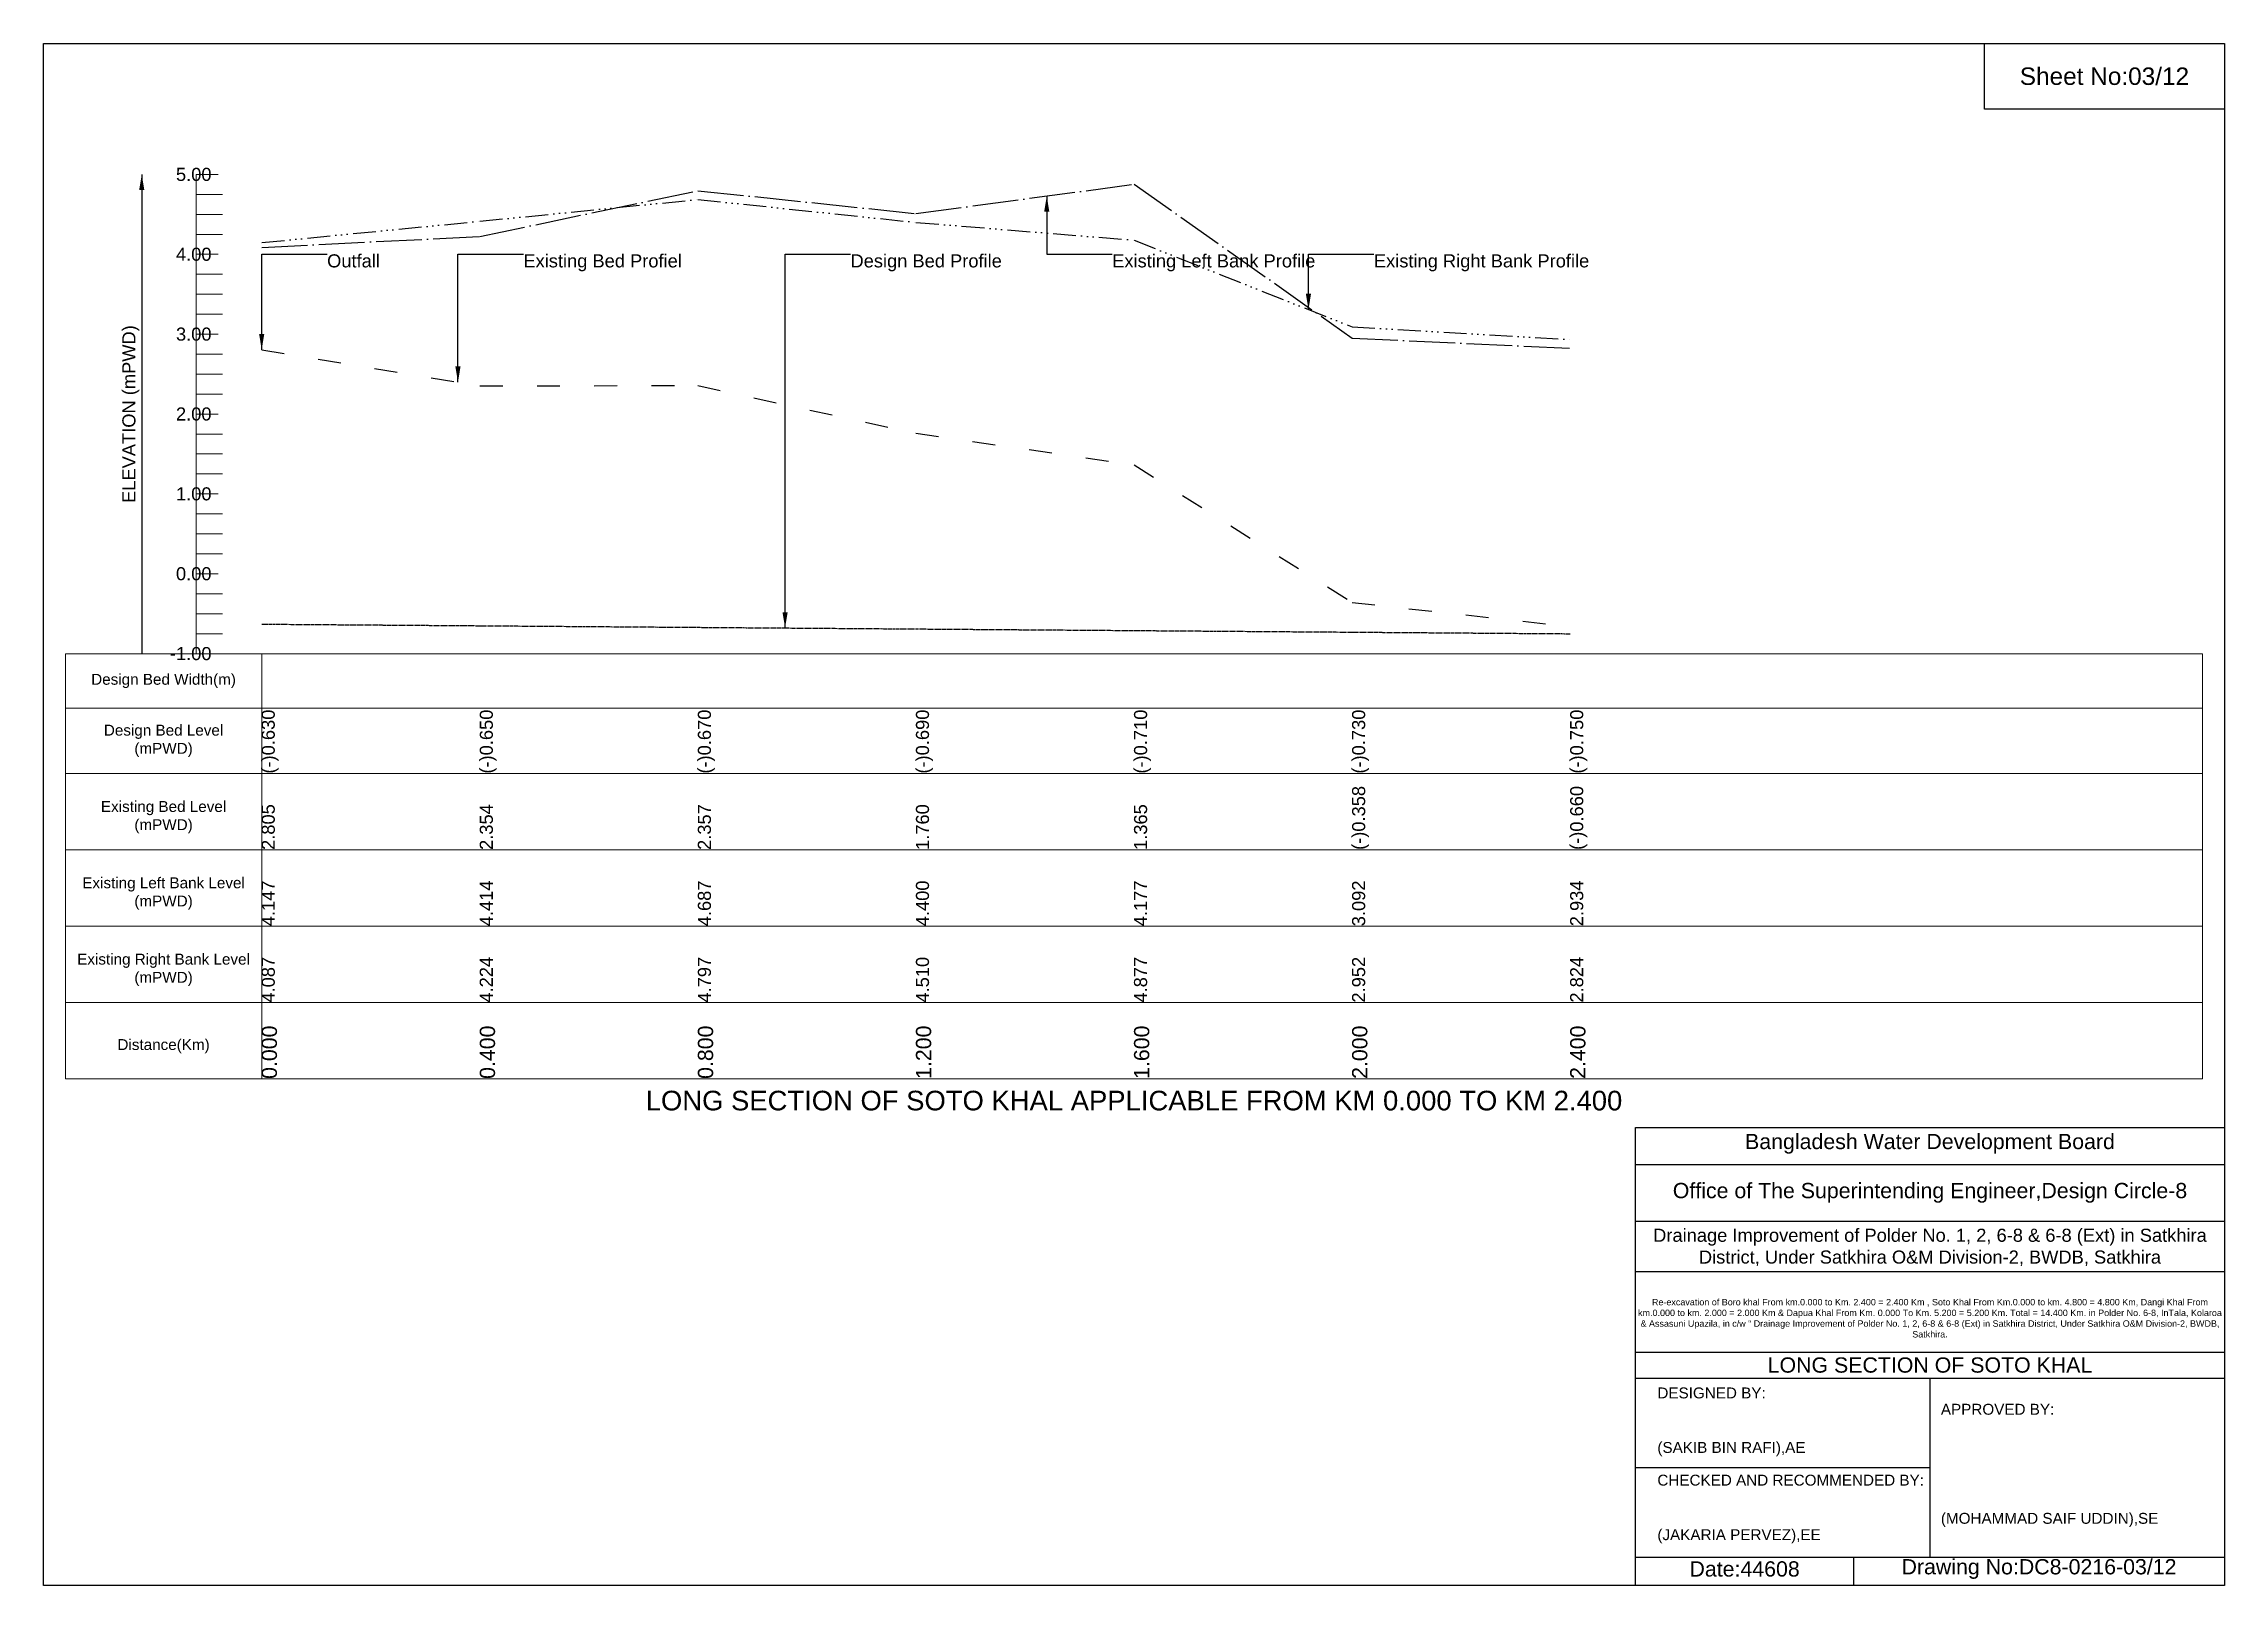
# Model space of a CAD drawing. Header units: inches. Extents: x 91000 to 218000, y -5656 to 30000.
# Drawn here: x 120000 to 128000, y -5656 to 0 of the extents above; entities that cross this region are included whole.
import ezdxf

# ---------------------------------------------------------------- set-up
doc = ezdxf.new("R2010")
doc.units = ezdxf.units.IN
doc.header["$LTSCALE"] = 7
doc.header["$MEASUREMENT"] = 0
for name, pattern in [('ACAD_ISO03W100', [30, 12, -18]), ('ACAD_ISO04W100', [30, 24, -3, 0, -3]), ('ACAD_ISO14W100', [24, 12, -3, 0, -3, 0, -3, 0, -3]), ('CENTER', [2, 1.25, -0.25, 0.25, -0.25])]:
    doc.linetypes.add(name, pattern=pattern)
for name, color, linetype, lineweight in [('Design Bed Level Long Section', 7, 'CENTER', 25), ('Existing Bed Level for Long Section', 7, 'ACAD_ISO03W100', 25), ('Existing Left Bank of Long section', 7, 'ACAD_ISO04W100', 25), ('Existing Right Bank of Long Section', 7, 'ACAD_ISO14W100', 25), ('Long Section Border', 7, 'Continuous', 9), ('Long Section Labels', 7, 'Continuous', 9), ('Vscale for Long Section', 7, 'Continuous', 9)]:
    doc.layers.add(name, color=color, linetype=linetype, lineweight=lineweight)
doc.styles.get("Standard").update_dxf_attribs({"font": 'arial.ttf'})
doc.dimstyles.get("Standard").update_dxf_attribs({"dimtxt": 0.18, "dimasz": 0.18, "dimexe": 0.18, "dimexo": 0.0625, "dimgap": 0.09, "dimtad": 0, "dimtih": 1, "dimtoh": 1, "dimdec": 4, "dimzin": 0, "dimdsep": 46, "dimtxsty": 'Standard', "dimcen": 0.09, "dimadec": 0, "dimazin": 0, "dimtfac": 1, "dimtdec": 4, "dimtofl": 0, "dimtmove": 0, "dimatfit": 3, "dimfxl": 1, "dimtolj": 1, "dimtzin": 0, "dimarcsym": 0})

msp = doc.modelspace()

# ---------------------------------------------------------------- texts
at = {"attachment_point": 5}
for s, insert, char_height in [('Sheet No:03/12', (127560, -120), 64), ('Bangladesh Water Development Board', (126920, -4036), 56), ('Office of The Superintending Engineer,Design Circle-8', (126920, -4216), 56)]:
    msp.add_mtext(s, dxfattribs=dict(at, insert=insert, char_height=char_height))
for s, insert, char_height, width, attachment_point in [('Drainage Improvement of Polder No. 1, 2, 6-8 & 6-8 (Ext) in Satkhira District, Under Satkhira O&M Division-2, BWDB, Satkhira', (126920, -4416), 48, 2240, 5), ('Re-excavation of Boro khal From km.0.000 to Km. 2.400 = 2.400 Km , Soto Khal From Km.0.000 to km. 4.800 = 4.800 Km, Dangi Khal From km.0.000 to km. 2.000 = 2.000 Km & Dapua Khal From Km. 0.000 To Km. 5.200 = 5.200 Km. Total = 14.400 Km. in Polder No. 6-8, InTala, Kolaroa & Assasuni Upazila, in c/w “ Drainage Improvement of Polder No. 1, 2, 6-8 & 6-8 (Ext) in Satkhira District, Under Satkhira O&M Division-2, BWDB, Satkhira.', (126920, -4676), 23.565, 2160, 5), ('LONG SECTION OF SOTO KHAL', (126920, -4848), 56, 2240, 5), ('DESIGNED BY:^J^J^J(SAKIB BIN RAFI),AE', (125920, -5056), 40, 1120, 4), ('APPROVED BY:^J^J^J^J^J^J(MOHAMMAD SAIF UDDIN),SE', (126960, -5216), 40, 1120, 4), ('CHECKED AND RECOMMENDED BY:^J^J^J(JAKARIA PERVEZ),EE', (125920, -5376), 40, 1120, 4), ('Date:44608', (126240, -5596), 56, 1120, 5), ('Drawing No:DC8-0216-03/12', (127320, -5596), 56, 1760, 5)]:
    msp.add_mtext(s, dxfattribs=dict(insert=insert, char_height=char_height, width=width, attachment_point=attachment_point))
at = {"layer": 'Long Section Border', "attachment_point": 5}
for s, insert, char_height in [('Design Bed Width(m)', (120440, -2338), 40), ('Design Bed Level^J(mPWD)', (120440, -2558), 40), ('Existing Bed Level^J(mPWD)', (120440, -2838), 40), ('Existing Left Bank Level^J(mPWD)', (120440, -3118), 40), ('Existing Right Bank Level^J(mPWD)', (120440, -3398), 40), ('Distance(Km)', (120440, -3678), 40), ('LONG SECTION OF SOTO KHAL APPLICABLE FROM KM 0.000 TO KM 2.400', (124000, -3878), 72)]:
    msp.add_mtext(s, dxfattribs=dict(at, insert=insert, char_height=char_height))
at = {"layer": 'Long Section Labels', "char_height": 48, "attachment_point": 1}
for s, insert in [('Outfall', (121040, -773)), ('Existing Bed Profiel', (121760, -773)), ('Design Bed Profile', (122960, -773)), ('Existing Left Bank Profile', (123920, -773)), ('Existing Right Bank Profile', (124880, -773))]:
    msp.add_mtext(s, dxfattribs=dict(at, insert=insert))
at = {"layer": 'Vscale for Long Section', "char_height": 48, "attachment_point": 6}
for s, insert in [('5.00', (120616, -480)), ('4.00', (120616, -773)), ('3.00', (120616, -1066)), ('2.00', (120616, -1359)), ('1.00', (120616, -1652)), ('0.00', (120616, -1945)), ('-1.00', (120616, -2238))]:
    msp.add_mtext(s, dxfattribs=dict(at, insert=insert))
at = {"layer": 'Vscale for Long Section', "rotation": 90}
for s, insert, char_height, attachment_point in [('ELEVATION (mPWD)', (120320, -1359), 48, 5), ('(-)0.630', (120800, -2678), 48, 1), ('(-)0.650', (121600, -2678), 48, 1), ('(-)0.670', (122400, -2678), 48, 1), ('(-)0.690', (123200, -2678), 48, 1), ('(-)0.710', (124000, -2678), 48, 1), ('(-)0.730', (124800, -2678), 48, 1), ('(-)0.750', (125600, -2678), 48, 1), ('2.805', (120800, -2958), 48, 1), ('2.354', (121600, -2958), 48, 1), ('2.357', (122400, -2958), 48, 1), ('1.760', (123200, -2958), 48, 1), ('1.365', (124000, -2958), 48, 1), ('(-)0.358', (124800, -2958), 48, 1), ('(-)0.660', (125600, -2958), 48, 1), ('4.147', (120800, -3238), 48, 1), ('4.414', (121600, -3238), 48, 1), ('4.687', (122400, -3238), 48, 1), ('4.400', (123200, -3238), 48, 1), ('4.177', (124000, -3238), 48, 1), ('3.092', (124800, -3238), 48, 1), ('2.934', (125600, -3238), 48, 1), ('4.087', (120800, -3518), 48, 1), ('4.224', (121600, -3518), 48, 1), ('4.797', (122400, -3518), 48, 1), ('4.510', (123200, -3518), 48, 1), ('4.877', (124000, -3518), 48, 1), ('2.952', (124800, -3518), 48, 1), ('2.824', (125600, -3518), 48, 1), ('0.000', (120800, -3798), 56, 1), ('0.400', (121600, -3798), 56, 1), ('0.800', (122400, -3798), 56, 1), ('1.200', (123200, -3798), 56, 1), ('1.600', (124000, -3798), 56, 1), ('2.000', (124800, -3798), 56, 1), ('2.400', (125600, -3798), 56, 1)]:
    msp.add_mtext(s, dxfattribs=dict(at, insert=insert, char_height=char_height, attachment_point=attachment_point))

# ---------------------------------------------------------------- linework, layer by layer
for points in [[(120000, 0), (128000, 0), (128000, -5656), (120000, -5656)], [(127120, 0), (128000, 0), (128000, -240), (127120, -240)]]:
    msp.add_lwpolyline(points, close=True)
for points in [[(125840, -5656), (125840, -3976), (128000, -3976)], [(125840, -4112), (128000, -4112)], [(125840, -4320), (128000, -4320)], [(125840, -4504), (128000, -4504)], [(125840, -4800), (128000, -4800)], [(125840, -4896), (128000, -4896)], [(126920, -4896), (126920, -5552)], [(125840, -5224), (126920, -5224)], [(125840, -5552), (128000, -5552)], [(126640, -5552), (126640, -5656)]]:
    msp.add_lwpolyline(points)
at = {"layer": 'Design Bed Level Long Section'}
msp.add_lwpolyline([(120800, -2129.6), (121600, -2135.4), (122400, -2141.3), (123200, -2147.2), (124000, -2153), (124800, -2158.9), (125600, -2164.8)], dxfattribs=at)
at = {"layer": 'Existing Bed Level for Long Section'}
msp.add_lwpolyline([(120800, -1123.1), (121600, -1255.3), (122400, -1254.4), (123200, -1429.3), (124000, -1545.1), (124800, -2049.9), (125600, -2138.4)], dxfattribs=at)
at = {"layer": 'Existing Left Bank of Long section'}
msp.add_lwpolyline([(120800, -747.5), (121600, -707.4), (122400, -539.5), (123200, -623.6), (124000, -516), (124800, -1080.1), (125600, -1117.6)], dxfattribs=at)
at = {"layer": 'Existing Right Bank of Long Section'}
msp.add_lwpolyline([(120800, -729.9), (121600, -651.7), (122400, -571.7), (123200, -655.8), (124000, -721.1), (124800, -1039), (125600, -1085.3)], dxfattribs=at)
at = {"layer": 'Long Section Border'}
msp.add_lwpolyline([(120080, -2238), (127920, -2238), (127920, -3798), (120080, -3798)], close=True, dxfattribs=at)
for points in [[(120800, -2238), (120800, -3798)], [(120080, -2438), (127920, -2438)], [(120080, -2678), (127920, -2678)], [(120080, -2958), (127920, -2958)], [(120080, -3238), (127920, -3238)], [(120080, -3518), (127920, -3518)]]:
    msp.add_lwpolyline(points, dxfattribs=at)
at = {"layer": 'Vscale for Long Section'}
for points in [[(120560, -2238), (120560, -1945), (120560, -1652), (120560, -1359), (120560, -1066), (120560, -773), (120560, -480)], [(120560, -480), (120640, -480)], [(120560, -553.2), (120656, -553.2)], [(120560, -626.5), (120656, -626.5)], [(120560, -699.8), (120656, -699.8)], [(120560, -773), (120640, -773)], [(120560, -846.2), (120656, -846.2)], [(120560, -919.5), (120656, -919.5)], [(120560, -992.8), (120656, -992.8)], [(120560, -1066), (120640, -1066)], [(120560, -1139.2), (120656, -1139.2)], [(120560, -1212.5), (120656, -1212.5)], [(120560, -1285.8), (120656, -1285.8)], [(120560, -1359), (120640, -1359)], [(120560, -1432.2), (120656, -1432.2)], [(120560, -1505.5), (120656, -1505.5)], [(120560, -1578.8), (120656, -1578.8)], [(120560, -1652), (120640, -1652)], [(120560, -1725.2), (120656, -1725.2)], [(120560, -1798.5), (120656, -1798.5)], [(120560, -1871.8), (120656, -1871.8)], [(120560, -1945), (120640, -1945)], [(120560, -2018.2), (120656, -2018.2)], [(120560, -2091.5), (120656, -2091.5)], [(120560, -2164.8), (120656, -2164.8)], [(120560, -2238), (120640, -2238)]]:
    msp.add_lwpolyline(points, dxfattribs=at)

msp.set_redraw_order([(e.dxf.handle, doc.entitydb.next_handle()) for e in msp.query("TEXT MTEXT ATTDEF DIMENSION ARC_DIMENSION")])  # texts and dimensions are drawn at this point

# ---------------------------------------------------------------- leaders
at = {"layer": 'Long Section Labels', "annotation_type": 0, "has_hookline": 1, "hookline_direction": 0}
for points, text_width in [([(123680, -559.1), (123680, -773), (123919.9, -773)], 737.4), ([(120800, -1123.1), (120800, -773), (121039.9, -773)], 185.8), ([(121520, -1242.1), (121520, -773), (121759.9, -773)], 571.4), ([(122720, -2143.7), (122720, -773), (122959.9, -773)], 547.4), ([(124640, -975.5), (124640, -773), (124879.9, -773)], 782)]:
    msp.add_leader(points, dimstyle='Standard', override={"dimasz": 57.6}, dxfattribs=dict(at, text_width=text_width))
at = {"layer": 'Vscale for Long Section'}
msp.add_leader([(120360, -480), (120360, -2238)], dimstyle='Standard', override={"dimasz": 57.6}, dxfattribs=at)

doc.saveas('drawing.dxf')
